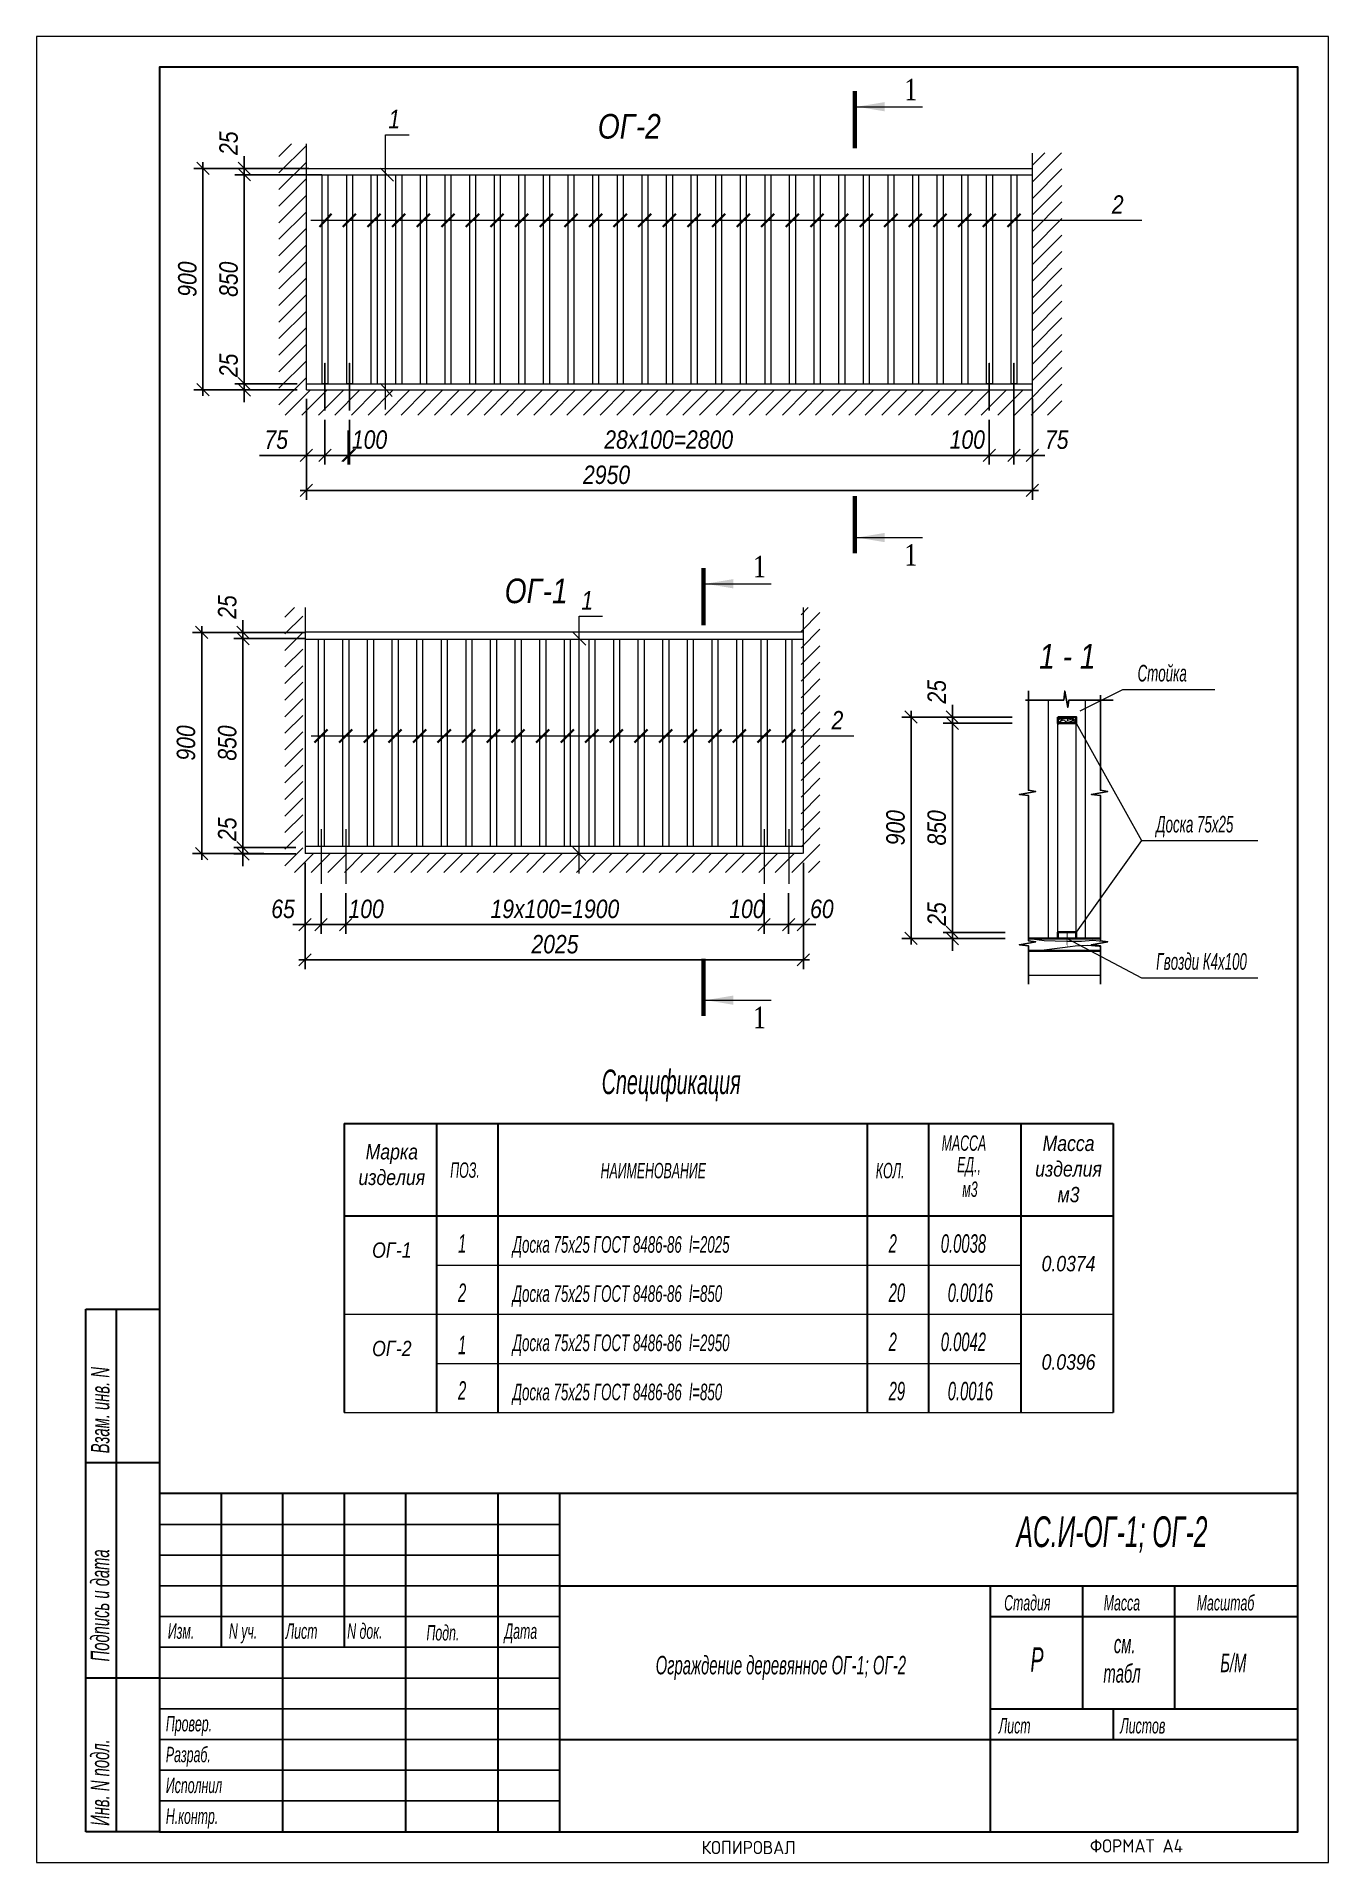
# Model space of a CAD drawing. Header units: millimetres. Extents: x 1582001 to 3303937, y 226471 to 491235.
# Drawn here: x 1791882 to 1812882, y 226471 to 256171 of the extents above; entities that cross this region are included whole.
import ezdxf

# ---------------------------------------------------------------- set-up
doc = ezdxf.new("R2010")
doc.units = ezdxf.units.MM
doc.linetypes.add('DASHED', pattern=[0.75, 0.5, -0.25])
doc.layers.get('Defpoints').update_dxf_attribs({"color": 255, "lineweight": 30})
for name, color, linetype in [('format', 7, 'Continuous'), ('Rasmer', 135, 'Continuous'), ('Формуляр', 138, 'Continuous')]:
    doc.layers.add(name, color=color, linetype=linetype)
for name, color, linetype, lineweight in [('Интерьер - Лестница_Ном_пера__1', 7, 'Continuous', 13), ('Конструктивный - Несущий_Ном_пера__1', 7, 'Continuous', 13), ('Размеры', 7, 'Continuous', 18), ('таблица', 7, 'Continuous', 30), ('Текст', 202, 'Continuous', 15), ('Текст-пояснений', 135, 'Continuous', 15), ('Штриховки', 251, 'Continuous', 20)]:
    doc.layers.add(name, color=color, linetype=linetype, lineweight=lineweight)
doc.styles.add('C', font='complex', dxfattribs={"width": 0.9})
doc.styles.add('Romant', font='times.ttf')
doc.styles.add('STYLE1', font='ARIALNI.TTF', dxfattribs={"height": 300})
doc.dimstyles.new('25', dxfattribs={"dimscale": 100, "dimtxt": 2.5, "dimasz": 1, "dimexe": 1.5, "dimexo": 1.5, "dimgap": 1, "dimtad": 1, "dimdec": 0, "dimlfac": 0.25, "dimzin": 0, "dimdsep": 46, "dimtxsty": 'STYLE1', "dimblk": 'dblk_0', "dimcen": 2, "dimdle": 1.5, "dimclrd": 256, "dimclre": 256, "dimadec": 0, "dimazin": 0, "dimtfac": 1, "dimtdec": 0, "dimtix": 1, "dimtmove": 1, "dimatfit": 3, "dimfxl": 0, "dimtolj": 1, "dimtzin": 0, "dimlwd": -1, "dimlwe": -1, "dimarcsym": 0})

msp = doc.modelspace()

# ---------------------------------------------------------------- texts
at = {"ltscale": 2, "insert": (1808179.7, 246291.1), "char_height": 400, "width": 6897.222, "attachment_point": 1, "style": 'STYLE1'}
msp.add_mtext('1 - 1', dxfattribs=at)
at = {"layer": 'format', "color": 7, "style": 'C', "width": 0.9}
for s, p in [('КОПИРОВАЛ', (1802691.6, 226606.7)), ('ФОРМАТ A4', (1809005.5, 226633))]:
    msp.add_text(s, height=216, dxfattribs=at).set_placement(p)
at = {"layer": 'Текст', "style": 'STYLE1', "width": 0.7}
for s, height, p in [('Стойка', 270, (1809779.4, 245680.9)), ('Доска 75х25', 270, (1810082.2, 243225)), ('Гвозди К4х100', 270, (1810082.2, 240991.9)), ('Спецификация', 400, (1801069.1, 238969.2)), ('МАССА', 250, (1806595.6, 238047.5)), ('ЕД.,', 250, (1806847.2, 237697.5)), ('ПОЗ.', 250, (1798607.5, 237608.3)), ('НАИМЕНОВАНИЕ', 250, (1801051.1, 237599.9)), ('КОЛ.', 250, (1805523.7, 237599.9)), ('м3', 250, (1806931.1, 237297.5)), ('1', 300, (1798733.8, 236389.2)), ('Доска 75х25 ГОСТ 8486-86  l=2025', 270, (1799621.8, 236389.2)), ('2', 300, (1805733.8, 236389.2)), ('0.0038', 300, (1806580.9, 236389.2)), ('2', 300, (1798733.8, 235589.2)), ('Доска 75х25 ГОСТ 8486-86  l=850', 270, (1799621.8, 235589.2)), ('20', 300, (1805733.8, 235589.2)), ('0.0016', 300, (1806694, 235589.2)), ('1', 300, (1798733.8, 234739.2)), ('Доска 75х25 ГОСТ 8486-86  l=2950', 270, (1799621.8, 234789.2)), ('2', 300, (1805733.8, 234789.2)), ('0.0042', 300, (1806580.9, 234789.2)), ('2', 300, (1798733.8, 233999.2)), ('Доска 75х25 ГОСТ 8486-86  l=850', 270, (1799621.8, 233989.2)), ('29', 300, (1805733.8, 233989.2)), ('0.0016', 300, (1806694, 233989.2))]:
    msp.add_text(s, height=height, dxfattribs=at).set_placement(p)
at = {"layer": 'Текст', "ltscale": 2, "char_height": 300, "attachment_point": 5, "style": 'STYLE1'}
for s, insert, width in [('1', (1797697.2, 254829.9), 6004.46), ('2', (1809456.7, 253438.4), 6024.46), ('1', (1800834.1, 247001.3), 6024.46), ('2', (1804900.4, 245050.8), 6024.46)]:
    msp.add_mtext(s, dxfattribs=dict(at, insert=insert, width=width))
at = {"layer": 'Текст', "color": 1, "ltscale": 2, "char_height": 400, "attachment_point": 5, "style": 'STYLE1'}
for s, insert, width in [('ОГ-2', (1801518.1, 254708.3), 6084.46), ('ОГ-1', (1800003.9, 247151.6), 6024.46)]:
    msp.add_mtext(s, dxfattribs=dict(at, insert=insert, width=width))
at = {"layer": 'Текст', "char_height": 250, "width": 1169.249, "attachment_point": 2, "style": 'STYLE1'}
for s, insert in [('Масса\\Pизделия\\Pм3', (1808657.6, 238293.7)), ('Марка\\Pизделия', (1797657.6, 238156.8)), ('ОГ-1', (1797657.6, 236556.8)), ('0.0374', (1808657.6, 236336.8)), ('ОГ-2', (1797657.6, 234956.8)), ('0.0396', (1808657.6, 234736.8))]:
    msp.add_mtext(s, dxfattribs=dict(at, insert=insert))
at = {"layer": 'Текст-пояснений', "linetype": 'Continuous', "ltscale": 2, "style": 'Romant', "width": 0.8}
for p in [(1805987.9, 255135.5), (1803527.3, 247376.6), (1805987.9, 247566.1), (1803527.3, 240041.6)]:
    msp.add_text('1', height=350, dxfattribs=at).set_placement(p)
at = {"layer": 'Формуляр', "linetype": 'Continuous', "style": 'STYLE1', "width": 0.7}
for s, p in [('Взам. инв. N', (1793066.3, 233126.7)), ('Подпись и дата', (1793063.5, 229741.1)), ('Инв. N подл.', (1793063.5, 227067.7))]:
    msp.add_text(s, height=300, rotation=90, dxfattribs=at).set_placement(p)
at = {"layer": 'Формуляр', "style": 'STYLE1', "width": 0.7}
for s, height, p in [('АС.И-ОГ-1; ОГ-2', 500, (1807811.1, 231601.2)), ('Стадия', 250, (1807610.7, 230570.5)), ('Масса', 250, (1809229.6, 230570.5)), ('Масштаб', 250, (1810740.7, 230570.5)), ('Изм.', 250, (1794016.5, 230109.3)), ('N уч.', 250, (1795009.5, 230109.3)), ('Лист', 250, (1795933, 230109.3)), ('N док.', 250, (1796932.5, 230109.3)), ('Подп.', 250, (1798220.9, 230082.4)), ('Дата', 250, (1799489, 230109.3)), ('Р', 400, (1808038.4, 229573.1)), ('см.', 300, (1809394.2, 229875.5)), ('Б/М', 300, (1811124.5, 229566.7)), ('Ограждение деревянное ОГ-1; ОГ-2', 300, (1801946.4, 229531.6)), ('табл', 300, (1809224.2, 229396.8)), ('Провер.', 250, (1793984.7, 228604.4)), ('Лист', 250, (1807523.6, 228570.5)), ('Листов', 250, (1809498.2, 228570.5)), ('Разраб.', 250, (1793984.7, 228102.7)), ('Исполнил', 250, (1793984.7, 227601.1)), ('Н.контр.', 250, (1793984.7, 227099.4))]:
    msp.add_text(s, height=height, dxfattribs=at).set_placement(p)

# ---------------------------------------------------------------- blocks, each defined once
blk = doc.blocks.new('dblk_0')
at = {"color": 0, "linetype": 'ByBlock'}
for p, q in [((1, 1), (-1, -1)), ((-1, 0), (1, 0)), ((0, 1), (0, -1))]:
    blk.add_line(p, q, dxfattribs=at)
blk = doc.blocks.new('*D1210')
at = {"ltscale": 100, "transparency": 16777216}
for p, q in [((1795437, 246480), (1794417, 246480)), ((1794567, 246380), (1794567, 242981)), ((1795577, 242881), (1794417, 242881))]:
    blk.add_line(p, q, dxfattribs=at)
at = {"layer": 'Defpoints', "color": 0, "lineweight": -3, "ltscale": 100, "transparency": 16777216}
for p in [(1795587, 246480), (1794567, 242881), (1795727, 242881)]:
    blk.add_point(p, dxfattribs=at)
at = {"ltscale": 100, "transparency": 16777216, "xscale": 100, "yscale": 100, "zscale": 100}
for p, rotation in [((1794567, 246480), 90), ((1794567, 242881), 270)]:
    blk.add_blockref('dblk_0', p, dxfattribs=dict(at, rotation=rotation))
at = {"color": 0, "ltscale": 100, "transparency": 16777216, "insert": (1794313, 244681), "char_height": 300, "attachment_point": 5, "rotation": 90, "style": 'STYLE1'}
blk.add_mtext('\\A1;900', dxfattribs=at)
blk = doc.blocks.new('*D1211')
at = {"ltscale": 100, "transparency": 16777216}
for p, q in [((1795237, 246580), (1795237, 246680)), ((1796257, 246480), (1795087, 246480)), ((1796257, 246379), (1795087, 246379)), ((1795237, 246480), (1795237, 246379)), ((1795237, 246279), (1795237, 246179))]:
    blk.add_line(p, q, dxfattribs=at)
at = {"layer": 'Defpoints', "color": 0, "lineweight": -3, "ltscale": 100, "transparency": 16777216}
for p in [(1795237, 246379), (1796407, 246480), (1796407, 246379)]:
    blk.add_point(p, dxfattribs=at)
at = {"ltscale": 100, "transparency": 16777216, "xscale": 100, "yscale": 100, "zscale": 100}
for p, rotation in [((1795237, 246480), 270), ((1795237, 246379), 90)]:
    blk.add_blockref('dblk_0', p, dxfattribs=dict(at, rotation=rotation))
at = {"color": 0, "ltscale": 100, "transparency": 16777216, "insert": (1794983, 246892), "char_height": 300, "attachment_point": 5, "rotation": 90, "style": 'STYLE1'}
blk.add_mtext('\\A1;25', dxfattribs=at)
blk = doc.blocks.new('*D1212')
at = {"ltscale": 100, "transparency": 16777216}
for p, q in [((1796097, 246379), (1795087, 246379)), ((1795237, 246279), (1795237, 243078)), ((1796097, 242978), (1795087, 242978))]:
    blk.add_line(p, q, dxfattribs=at)
at = {"layer": 'Defpoints', "color": 0, "lineweight": -3, "ltscale": 100, "transparency": 16777216}
for p in [(1796247, 246379), (1795237, 242978), (1796247, 242978)]:
    blk.add_point(p, dxfattribs=at)
at = {"ltscale": 100, "transparency": 16777216, "xscale": 100, "yscale": 100, "zscale": 100}
for p, rotation in [((1795237, 246379), 90), ((1795237, 242978), 270)]:
    blk.add_blockref('dblk_0', p, dxfattribs=dict(at, rotation=rotation))
at = {"color": 0, "ltscale": 100, "transparency": 16777216, "insert": (1794983, 244679), "char_height": 300, "attachment_point": 5, "rotation": 90, "style": 'STYLE1'}
blk.add_mtext('\\A1;850', dxfattribs=at)
blk = doc.blocks.new('*D1213')
at = {"ltscale": 100, "transparency": 16777216}
for p, q in [((1796097, 242978), (1795087, 242978)), ((1795237, 243078), (1795237, 243178)), ((1795237, 242978), (1795237, 242877)), ((1796097, 242877), (1795087, 242877)), ((1795237, 242777), (1795237, 242677))]:
    blk.add_line(p, q, dxfattribs=at)
at = {"layer": 'Defpoints', "color": 0, "lineweight": -3, "ltscale": 100, "transparency": 16777216}
for p in [(1796247, 242978), (1795237, 242877), (1796247, 242877)]:
    blk.add_point(p, dxfattribs=at)
at = {"ltscale": 100, "transparency": 16777216, "xscale": 100, "yscale": 100, "zscale": 100}
for p, rotation in [((1795237, 242978), 270), ((1795237, 242877), 90)]:
    blk.add_blockref('dblk_0', p, dxfattribs=dict(at, rotation=rotation))
at = {"color": 0, "ltscale": 100, "transparency": 16777216, "insert": (1794983, 243278), "char_height": 300, "attachment_point": 5, "rotation": 90, "style": 'STYLE1'}
blk.add_mtext('\\A1;25', dxfattribs=at)
blk = doc.blocks.new('*D1226')
at = {"ltscale": 100, "transparency": 16777216}
for p, q in [((1796247, 242731), (1796247, 241003)), ((1804347, 242731), (1804347, 241003)), ((1796347, 241153), (1804247, 241153))]:
    blk.add_line(p, q, dxfattribs=at)
at = {"layer": 'Defpoints', "color": 0, "lineweight": -3, "ltscale": 100, "transparency": 16777216}
for p in [(1796247, 242881), (1804347, 242881), (1804347, 241153)]:
    blk.add_point(p, dxfattribs=at)
at = {"ltscale": 100, "transparency": 16777216, "xscale": 100, "yscale": 100, "zscale": 100, "rotation": 180}
blk.add_blockref('dblk_0', (1796247, 241153), dxfattribs=at)
at = {"ltscale": 100, "transparency": 16777216, "xscale": 100, "yscale": 100, "zscale": 100}
blk.add_blockref('dblk_0', (1804347, 241153), dxfattribs=at)
at = {"color": 0, "ltscale": 100, "transparency": 16777216, "insert": (1800309, 241406), "char_height": 300, "attachment_point": 5, "style": 'STYLE1'}
blk.add_mtext('\\A1;2025', dxfattribs=at)
blk = doc.blocks.new('*D1227')
at = {"ltscale": 100, "transparency": 16777216}
for p, q in [((1796247, 242731), (1796247, 241577)), ((1796508, 242238), (1796508, 241577)), ((1796147, 241727), (1796047, 241727)), ((1796247, 241727), (1796508, 241727)), ((1796608, 241727), (1796708, 241727))]:
    blk.add_line(p, q, dxfattribs=at)
at = {"layer": 'Defpoints', "color": 0, "lineweight": -3, "ltscale": 100, "transparency": 16777216}
for p in [(1796247, 242881), (1796508, 242388), (1796508, 241727)]:
    blk.add_point(p, dxfattribs=at)
at = {"ltscale": 100, "transparency": 16777216, "xscale": 100, "yscale": 100, "zscale": 100}
blk.add_blockref('dblk_0', (1796247, 241727), dxfattribs=at)
at = {"ltscale": 100, "transparency": 16777216, "xscale": 100, "yscale": 100, "zscale": 100, "rotation": 180}
blk.add_blockref('dblk_0', (1796508, 241727), dxfattribs=at)
at = {"color": 0, "ltscale": 100, "transparency": 16777216, "insert": (1795889, 241980), "char_height": 300, "attachment_point": 5, "style": 'STYLE1'}
blk.add_mtext('\\A1;65', dxfattribs=at)
blk = doc.blocks.new('*D1228')
at = {"ltscale": 100, "transparency": 16777216}
for p, q in [((1796508, 242238), (1796508, 241577)), ((1796908, 242238), (1796908, 241577)), ((1796608, 241727), (1796808, 241727))]:
    blk.add_line(p, q, dxfattribs=at)
at = {"layer": 'Defpoints', "color": 0, "lineweight": -3, "ltscale": 100, "transparency": 16777216}
for p in [(1796508, 242388), (1796908, 242388), (1796908, 241727)]:
    blk.add_point(p, dxfattribs=at)
at = {"ltscale": 100, "transparency": 16777216, "xscale": 100, "yscale": 100, "zscale": 100, "rotation": 180}
blk.add_blockref('dblk_0', (1796508, 241727), dxfattribs=at)
at = {"ltscale": 100, "transparency": 16777216, "xscale": 100, "yscale": 100, "zscale": 100}
blk.add_blockref('dblk_0', (1796908, 241727), dxfattribs=at)
at = {"color": 0, "ltscale": 100, "transparency": 16777216, "insert": (1797240, 241980), "char_height": 300, "attachment_point": 5, "style": 'STYLE1'}
blk.add_mtext('\\A1;100', dxfattribs=at)
blk = doc.blocks.new('*D1229')
at = {"ltscale": 100, "transparency": 16777216}
for p, q in [((1796908, 242238), (1796908, 241577)), ((1803708, 242238), (1803708, 241577)), ((1797008, 241727), (1803608, 241727))]:
    blk.add_line(p, q, dxfattribs=at)
at = {"layer": 'Defpoints', "color": 0, "lineweight": -3, "ltscale": 100, "transparency": 16777216}
for p in [(1796908, 242388), (1803708, 242388), (1803708, 241727)]:
    blk.add_point(p, dxfattribs=at)
at = {"ltscale": 100, "transparency": 16777216, "xscale": 100, "yscale": 100, "zscale": 100, "rotation": 180}
blk.add_blockref('dblk_0', (1796908, 241727), dxfattribs=at)
at = {"ltscale": 100, "transparency": 16777216, "xscale": 100, "yscale": 100, "zscale": 100}
blk.add_blockref('dblk_0', (1803708, 241727), dxfattribs=at)
at = {"color": 0, "ltscale": 100, "transparency": 16777216, "insert": (1800308, 241980), "char_height": 300, "attachment_point": 5, "style": 'STYLE1'}
blk.add_mtext('\\A1;19х100=1900', dxfattribs=at)
blk = doc.blocks.new('*D1230')
at = {"ltscale": 100, "transparency": 16777216}
for p, q in [((1803708, 242238), (1803708, 241577)), ((1804108, 242238), (1804108, 241577)), ((1803808, 241727), (1804008, 241727))]:
    blk.add_line(p, q, dxfattribs=at)
at = {"layer": 'Defpoints', "color": 0, "lineweight": -3, "ltscale": 100, "transparency": 16777216}
for p in [(1803708, 242388), (1804108, 242388), (1804108, 241727)]:
    blk.add_point(p, dxfattribs=at)
at = {"ltscale": 100, "transparency": 16777216, "xscale": 100, "yscale": 100, "zscale": 100, "rotation": 180}
blk.add_blockref('dblk_0', (1803708, 241727), dxfattribs=at)
at = {"ltscale": 100, "transparency": 16777216, "xscale": 100, "yscale": 100, "zscale": 100}
blk.add_blockref('dblk_0', (1804108, 241727), dxfattribs=at)
at = {"color": 0, "ltscale": 100, "transparency": 16777216, "insert": (1803429, 241980), "char_height": 300, "attachment_point": 5, "style": 'STYLE1'}
blk.add_mtext('\\A1;100', dxfattribs=at)
blk = doc.blocks.new('*D1231')
at = {"ltscale": 100, "transparency": 16777216}
for p, q in [((1804108, 242238), (1804108, 241577)), ((1804347, 242197), (1804347, 241577)), ((1804008, 241727), (1803908, 241727)), ((1804108, 241727), (1804347, 241727)), ((1804447, 241727), (1804547, 241727))]:
    blk.add_line(p, q, dxfattribs=at)
at = {"layer": 'Defpoints', "color": 0, "lineweight": -3, "ltscale": 100, "transparency": 16777216}
for p in [(1804108, 242388), (1804347, 242347), (1804347, 241727)]:
    blk.add_point(p, dxfattribs=at)
at = {"ltscale": 100, "transparency": 16777216, "xscale": 100, "yscale": 100, "zscale": 100}
blk.add_blockref('dblk_0', (1804108, 241727), dxfattribs=at)
at = {"ltscale": 100, "transparency": 16777216, "xscale": 100, "yscale": 100, "zscale": 100, "rotation": 180}
blk.add_blockref('dblk_0', (1804347, 241727), dxfattribs=at)
at = {"color": 0, "ltscale": 100, "transparency": 16777216, "insert": (1804648, 241980), "char_height": 300, "attachment_point": 5, "style": 'STYLE1'}
blk.add_mtext('\\A1;60', dxfattribs=at)
blk = doc.blocks.new('*D1214')
at = {"ltscale": 100, "transparency": 16777216}
for p, q in [((1795458, 254025), (1794438, 254025)), ((1794588, 253925), (1794588, 250526)), ((1795598, 250426), (1794438, 250426))]:
    blk.add_line(p, q, dxfattribs=at)
at = {"layer": 'Defpoints', "color": 0, "lineweight": -3, "ltscale": 100, "transparency": 16777216}
for p in [(1795608, 254025), (1794588, 250426), (1795748, 250426)]:
    blk.add_point(p, dxfattribs=at)
at = {"ltscale": 100, "transparency": 16777216, "xscale": 100, "yscale": 100, "zscale": 100}
for p, rotation in [((1794588, 254025), 90), ((1794588, 250426), 270)]:
    blk.add_blockref('dblk_0', p, dxfattribs=dict(at, rotation=rotation))
at = {"color": 0, "ltscale": 100, "transparency": 16777216, "insert": (1794335, 252225), "char_height": 300, "attachment_point": 5, "rotation": 90, "style": 'STYLE1'}
blk.add_mtext('\\A1;900', dxfattribs=at)
blk = doc.blocks.new('*D1215')
at = {"ltscale": 100, "transparency": 16777216}
for p, q in [((1796310, 254025), (1795108, 254025)), ((1795258, 254125), (1795258, 254225)), ((1795258, 254025), (1795258, 253924)), ((1796310, 253924), (1795108, 253924)), ((1795258, 253824), (1795258, 253724))]:
    blk.add_line(p, q, dxfattribs=at)
at = {"layer": 'Defpoints', "color": 0, "lineweight": -3, "ltscale": 100, "transparency": 16777216}
for p in [(1796460, 254025), (1795258, 253924), (1796460, 253924)]:
    blk.add_point(p, dxfattribs=at)
at = {"ltscale": 100, "transparency": 16777216, "xscale": 100, "yscale": 100, "zscale": 100}
for p, rotation in [((1795258, 254025), 270), ((1795258, 253924), 90)]:
    blk.add_blockref('dblk_0', p, dxfattribs=dict(at, rotation=rotation))
at = {"color": 0, "ltscale": 100, "transparency": 16777216, "insert": (1795005, 254436), "char_height": 300, "attachment_point": 5, "rotation": 90, "style": 'STYLE1'}
blk.add_mtext('\\A1;25', dxfattribs=at)
blk = doc.blocks.new('*D1216')
at = {"ltscale": 100, "transparency": 16777216}
for p, q in [((1796118, 253924), (1795108, 253924)), ((1795258, 253824), (1795258, 250623)), ((1796118, 250523), (1795108, 250523))]:
    blk.add_line(p, q, dxfattribs=at)
at = {"layer": 'Defpoints', "color": 0, "lineweight": -3, "ltscale": 100, "transparency": 16777216}
for p in [(1796268, 253924), (1795258, 250523), (1796268, 250523)]:
    blk.add_point(p, dxfattribs=at)
at = {"ltscale": 100, "transparency": 16777216, "xscale": 100, "yscale": 100, "zscale": 100}
for p, rotation in [((1795258, 253924), 90), ((1795258, 250523), 270)]:
    blk.add_blockref('dblk_0', p, dxfattribs=dict(at, rotation=rotation))
at = {"color": 0, "ltscale": 100, "transparency": 16777216, "insert": (1795005, 252223), "char_height": 300, "attachment_point": 5, "rotation": 90, "style": 'STYLE1'}
blk.add_mtext('\\A1;850', dxfattribs=at)
blk = doc.blocks.new('*D1217')
at = {"ltscale": 100, "transparency": 16777216}
for p, q in [((1795258, 250623), (1795258, 250723)), ((1796118, 250523), (1795108, 250523)), ((1796118, 250422), (1795108, 250422)), ((1795258, 250523), (1795258, 250422)), ((1795258, 250322), (1795258, 250222))]:
    blk.add_line(p, q, dxfattribs=at)
at = {"layer": 'Defpoints', "color": 0, "lineweight": -3, "ltscale": 100, "transparency": 16777216}
for p in [(1795258, 250422), (1796268, 250523), (1796268, 250422)]:
    blk.add_point(p, dxfattribs=at)
at = {"ltscale": 100, "transparency": 16777216, "xscale": 100, "yscale": 100, "zscale": 100}
for p, rotation in [((1795258, 250523), 270), ((1795258, 250422), 90)]:
    blk.add_blockref('dblk_0', p, dxfattribs=dict(at, rotation=rotation))
at = {"color": 0, "ltscale": 100, "transparency": 16777216, "insert": (1795005, 250822), "char_height": 300, "attachment_point": 5, "rotation": 90, "style": 'STYLE1'}
blk.add_mtext('\\A1;25', dxfattribs=at)
blk = doc.blocks.new('*D1232')
at = {"ltscale": 100, "transparency": 16777216}
for p, q in [((1796268, 250276), (1796268, 248638)), ((1808070, 250276), (1808070, 248638)), ((1796368, 248788), (1807970, 248788))]:
    blk.add_line(p, q, dxfattribs=at)
at = {"layer": 'Defpoints', "color": 0, "lineweight": -3, "ltscale": 100, "transparency": 16777216}
for p in [(1796268, 250426), (1808070, 250426), (1808070, 248788)]:
    blk.add_point(p, dxfattribs=at)
at = {"ltscale": 100, "transparency": 16777216, "xscale": 100, "yscale": 100, "zscale": 100, "rotation": 180}
blk.add_blockref('dblk_0', (1796268, 248788), dxfattribs=at)
at = {"ltscale": 100, "transparency": 16777216, "xscale": 100, "yscale": 100, "zscale": 100}
blk.add_blockref('dblk_0', (1808070, 248788), dxfattribs=at)
at = {"color": 0, "ltscale": 100, "transparency": 16777216, "insert": (1801148, 249041), "char_height": 300, "attachment_point": 5, "style": 'STYLE1'}
blk.add_mtext('\\A1;2950', dxfattribs=at)
blk = doc.blocks.new('*D1233')
at = {"ltscale": 100, "transparency": 16777216}
for p, q in [((1796268, 250276), (1796268, 249209)), ((1796569, 249937), (1796569, 249209)), ((1795505, 249359), (1796268, 249359)), ((1796168, 249359), (1796068, 249359)), ((1796268, 249359), (1796569, 249359)), ((1796268, 249359), (1796569, 249359)), ((1796669, 249359), (1796769, 249359))]:
    blk.add_line(p, q, dxfattribs=at)
at = {"layer": 'Defpoints', "color": 0, "lineweight": -3, "ltscale": 100, "transparency": 16777216}
for p in [(1796268, 250426), (1796569, 250087), (1796569, 249359)]:
    blk.add_point(p, dxfattribs=at)
at = {"ltscale": 100, "transparency": 16777216, "xscale": 100, "yscale": 100, "zscale": 100}
blk.add_blockref('dblk_0', (1796268, 249359), dxfattribs=at)
at = {"ltscale": 100, "transparency": 16777216, "xscale": 100, "yscale": 100, "zscale": 100, "rotation": 180}
blk.add_blockref('dblk_0', (1796569, 249359), dxfattribs=at)
at = {"color": 0, "ltscale": 100, "transparency": 16777216, "insert": (1795778, 249612), "char_height": 300, "attachment_point": 5, "style": 'STYLE1'}
blk.add_mtext('\\A1;75', dxfattribs=at)
blk = doc.blocks.new('*D1218')
at = {"ltscale": 100, "transparency": 16777216}
for p, q in [((1796569, 249937), (1796569, 249209)), ((1796969, 249937), (1796969, 249209)), ((1796669, 249359), (1796869, 249359))]:
    blk.add_line(p, q, dxfattribs=at)
at = {"layer": 'Defpoints', "color": 0, "lineweight": -3, "ltscale": 100, "transparency": 16777216}
for p in [(1796569, 250087), (1796969, 250087), (1796969, 249359)]:
    blk.add_point(p, dxfattribs=at)
at = {"ltscale": 100, "transparency": 16777216, "xscale": 100, "yscale": 100, "zscale": 100, "rotation": 180}
blk.add_blockref('dblk_0', (1796569, 249359), dxfattribs=at)
at = {"ltscale": 100, "transparency": 16777216, "xscale": 100, "yscale": 100, "zscale": 100}
blk.add_blockref('dblk_0', (1796969, 249359), dxfattribs=at)
at = {"color": 0, "ltscale": 100, "transparency": 16777216, "insert": (1797295, 249613), "char_height": 300, "attachment_point": 5, "style": 'STYLE1'}
blk.add_mtext('\\A1;100', dxfattribs=at)
blk = doc.blocks.new('*D1219')
at = {"ltscale": 100, "transparency": 16777216}
for p, q in [((1807369, 249937), (1807369, 249209)), ((1796947, 249762), (1796947, 249209)), ((1797047, 249359), (1807269, 249359))]:
    blk.add_line(p, q, dxfattribs=at)
at = {"layer": 'Defpoints', "color": 0, "lineweight": -3, "ltscale": 100, "transparency": 16777216}
for p in [(1807369, 250087), (1796947, 249912), (1807369, 249359)]:
    blk.add_point(p, dxfattribs=at)
at = {"ltscale": 100, "transparency": 16777216, "xscale": 100, "yscale": 100, "zscale": 100, "rotation": 180}
blk.add_blockref('dblk_0', (1796947, 249359), dxfattribs=at)
at = {"ltscale": 100, "transparency": 16777216, "xscale": 100, "yscale": 100, "zscale": 100}
blk.add_blockref('dblk_0', (1807369, 249359), dxfattribs=at)
at = {"color": 0, "ltscale": 100, "transparency": 16777216, "insert": (1802158, 249613), "char_height": 300, "attachment_point": 5, "style": 'STYLE1'}
blk.add_mtext('\\A1;28х100=2800', dxfattribs=at)
blk = doc.blocks.new('*D1220')
at = {"ltscale": 100, "transparency": 16777216}
for p, q in [((1807769, 250126), (1807769, 249209)), ((1807369, 249937), (1807369, 249209)), ((1807269, 249359), (1807169, 249359)), ((1807369, 249359), (1807769, 249359)), ((1807869, 249359), (1807969, 249359))]:
    blk.add_line(p, q, dxfattribs=at)
at = {"layer": 'Defpoints', "color": 0, "lineweight": -3, "ltscale": 100, "transparency": 16777216}
for p in [(1807369, 250087), (1807769, 250276), (1807769, 249359)]:
    blk.add_point(p, dxfattribs=at)
at = {"ltscale": 100, "transparency": 16777216, "xscale": 100, "yscale": 100, "zscale": 100}
blk.add_blockref('dblk_0', (1807369, 249359), dxfattribs=at)
at = {"ltscale": 100, "transparency": 16777216, "xscale": 100, "yscale": 100, "zscale": 100, "rotation": 180}
blk.add_blockref('dblk_0', (1807769, 249359), dxfattribs=at)
at = {"color": 0, "ltscale": 100, "transparency": 16777216, "insert": (1807012, 249613), "char_height": 300, "attachment_point": 5, "style": 'STYLE1'}
blk.add_mtext('\\A1;100', dxfattribs=at)
blk = doc.blocks.new('*D1221')
at = {"ltscale": 100, "transparency": 16777216}
for p, q in [((1807769, 250276), (1807769, 249209)), ((1808070, 250276), (1808070, 249209)), ((1807669, 249359), (1807569, 249359)), ((1807769, 249359), (1808070, 249359)), ((1808170, 249359), (1808270, 249359))]:
    blk.add_line(p, q, dxfattribs=at)
at = {"layer": 'Defpoints', "color": 0, "lineweight": -3, "ltscale": 100, "transparency": 16777216}
for p in [(1807769, 250426), (1808070, 250426), (1808070, 249359)]:
    blk.add_point(p, dxfattribs=at)
at = {"ltscale": 100, "transparency": 16777216, "xscale": 100, "yscale": 100, "zscale": 100}
blk.add_blockref('dblk_0', (1807769, 249359), dxfattribs=at)
at = {"ltscale": 100, "transparency": 16777216, "xscale": 100, "yscale": 100, "zscale": 100, "rotation": 180}
blk.add_blockref('dblk_0', (1808070, 249359), dxfattribs=at)
at = {"color": 0, "ltscale": 100, "transparency": 16777216, "insert": (1808465, 249612), "char_height": 300, "attachment_point": 5, "style": 'STYLE1'}
blk.add_mtext('\\A1;75', dxfattribs=at)
blk = doc.blocks.new('*D1222')
at = {"ltscale": 100, "transparency": 16777216}
for p, q in [((1806969, 245102), (1805949, 245102)), ((1806099, 245002), (1806099, 241602)), ((1807109, 241502), (1805949, 241502))]:
    blk.add_line(p, q, dxfattribs=at)
at = {"layer": 'Defpoints', "color": 0, "lineweight": -3, "ltscale": 100, "transparency": 16777216}
for p in [(1807119, 245102), (1806099, 241502), (1807259, 241502)]:
    blk.add_point(p, dxfattribs=at)
at = {"ltscale": 100, "transparency": 16777216, "xscale": 100, "yscale": 100, "zscale": 100}
for p, rotation in [((1806099, 245102), 90), ((1806099, 241502), 270)]:
    blk.add_blockref('dblk_0', p, dxfattribs=dict(at, rotation=rotation))
at = {"color": 0, "ltscale": 100, "transparency": 16777216, "insert": (1805846, 243302), "char_height": 300, "attachment_point": 5, "rotation": 90, "style": 'STYLE1'}
blk.add_mtext('\\A1;900', dxfattribs=at)
blk = doc.blocks.new('*D1223')
at = {"ltscale": 100, "transparency": 16777216}
for p, q in [((1807739, 245102), (1806619, 245102)), ((1806769, 245202), (1806769, 245302)), ((1806769, 245102), (1806769, 245000)), ((1807739, 245000), (1806619, 245000)), ((1806769, 244900), (1806769, 244800))]:
    blk.add_line(p, q, dxfattribs=at)
at = {"layer": 'Defpoints', "color": 0, "lineweight": -3, "ltscale": 100, "transparency": 16777216}
for p in [(1807889, 245102), (1806769, 245000), (1807889, 245000)]:
    blk.add_point(p, dxfattribs=at)
at = {"ltscale": 100, "transparency": 16777216, "xscale": 100, "yscale": 100, "zscale": 100}
for p, rotation in [((1806769, 245102), 270), ((1806769, 245000), 90)]:
    blk.add_blockref('dblk_0', p, dxfattribs=dict(at, rotation=rotation))
at = {"color": 0, "ltscale": 100, "transparency": 16777216, "insert": (1806516, 245513), "char_height": 300, "attachment_point": 5, "rotation": 90, "style": 'STYLE1'}
blk.add_mtext('\\A1;25', dxfattribs=at)
blk = doc.blocks.new('*D1224')
at = {"ltscale": 100, "transparency": 16777216}
for p, q in [((1807629, 245000), (1806619, 245000)), ((1806769, 244900), (1806769, 241700)), ((1807629, 241600), (1806619, 241600))]:
    blk.add_line(p, q, dxfattribs=at)
at = {"layer": 'Defpoints', "color": 0, "lineweight": -3, "ltscale": 100, "transparency": 16777216}
for p in [(1807779, 245000), (1806769, 241600), (1807779, 241600)]:
    blk.add_point(p, dxfattribs=at)
at = {"ltscale": 100, "transparency": 16777216, "xscale": 100, "yscale": 100, "zscale": 100}
for p, rotation in [((1806769, 245000), 90), ((1806769, 241600), 270)]:
    blk.add_blockref('dblk_0', p, dxfattribs=dict(at, rotation=rotation))
at = {"color": 0, "ltscale": 100, "transparency": 16777216, "insert": (1806516, 243300), "char_height": 300, "attachment_point": 5, "rotation": 90, "style": 'STYLE1'}
blk.add_mtext('\\A1;850', dxfattribs=at)
blk = doc.blocks.new('*D1225')
at = {"ltscale": 100, "transparency": 16777216}
for p, q in [((1806769, 241700), (1806769, 241800)), ((1807629, 241600), (1806619, 241600)), ((1807629, 241498), (1806619, 241498)), ((1806769, 241600), (1806769, 241498)), ((1806769, 241398), (1806769, 241298))]:
    blk.add_line(p, q, dxfattribs=at)
at = {"layer": 'Defpoints', "color": 0, "lineweight": -3, "ltscale": 100, "transparency": 16777216}
for p in [(1806769, 241498), (1807779, 241600), (1807779, 241498)]:
    blk.add_point(p, dxfattribs=at)
at = {"ltscale": 100, "transparency": 16777216, "xscale": 100, "yscale": 100, "zscale": 100}
for p, rotation in [((1806769, 241600), 270), ((1806769, 241498), 90)]:
    blk.add_blockref('dblk_0', p, dxfattribs=dict(at, rotation=rotation))
at = {"color": 0, "ltscale": 100, "transparency": 16777216, "insert": (1806516, 241899), "char_height": 300, "attachment_point": 5, "rotation": 90, "style": 'STYLE1'}
blk.add_mtext('\\A1;25', dxfattribs=at)

# ---------------------------------------------------------------- dimensions: what is measured, and where the dimension line sits
at = {"ltscale": 100}
for base, p1, p2, picture, middle in [((1795258.1, 253923.5), (1796460.2, 254024.7), (1796460.2, 253923.5), '*D1215', (1795258.1, 254436)), ((1795258.1, 250421.5), (1796268.1, 250522.7), (1796268.1, 250421.5), '*D1217', (1795258.1, 250822)), ((1795236.6, 246379), (1796406.6, 246480.2), (1796406.6, 246379), '*D1211', (1795236.6, 246891.5)), ((1806769.2, 245000.3), (1807889.2, 245101.5), (1807889.2, 245000.3), '*D1223', (1806769.2, 245512.8)), ((1795236.6, 242877), (1796246.6, 242978.2), (1796246.6, 242877), '*D1213', (1795236.6, 243277.5)), ((1806769.2, 241498.3), (1807779.2, 241599.5), (1807779.2, 241498.3), '*D1225', (1806769.2, 241898.8))]:
    dim = msp.add_linear_dim(base=base, p1=p1, p2=p2, angle=90, dimstyle='25', override={"dimscale": 100}, dxfattribs=at)
    dim.commit()
    dim.dimension.update_dxf_attribs({"geometry": picture, "text_midpoint": middle, "dimtype": 160})
for base, p1, p2, picture, middle in [((1794588.1, 250425.5), (1795608.1, 254024.7), (1795748.1, 250425.5), '*D1214', (1794335, 252225.1)), ((1795258.1, 250522.7), (1796268.1, 253923.5), (1796268.1, 250522.7), '*D1216', (1795005, 252223.1)), ((1794566.6, 242881), (1795586.6, 246480.2), (1795726.6, 242881), '*D1210', (1794313.5, 244680.6)), ((1795236.6, 242978.2), (1796246.6, 246379), (1796246.6, 242978.2), '*D1212', (1794983.5, 244678.6)), ((1806099.2, 241502.3), (1807119.2, 245101.5), (1807259.2, 241502.3), '*D1222', (1805846, 243301.9)), ((1806769.2, 241599.5), (1807779.2, 245000.3), (1807779.2, 241599.5), '*D1224', (1806516, 243299.9))]:
    dim = msp.add_linear_dim(base=base, p1=p1, p2=p2, angle=90, dimstyle='25', override={"dimscale": 100}, dxfattribs=at)
    dim.commit()
    dim.dimension.update_dxf_attribs({"geometry": picture, "text_midpoint": middle})
for base, p1, p2, picture, middle in [((1796568.7, 249359.3), (1796268.1, 250425.5), (1796568.7, 250087.4), '*D1233', (1795777.9, 249359.3)), ((1808069.5, 248787.6), (1796268.1, 250425.5), (1808069.5, 250425.5), '*D1232', (1801148.1, 248787.6)), ((1808069.5, 249359.3), (1807768.7, 250425.5), (1808069.5, 250425.5), '*D1221', (1808465.1, 249359.3)), ((1796968.7, 249359.3), (1796568.7, 250087.4), (1796968.7, 250087.4), '*D1218', (1797294.7, 249359.3)), ((1807768.7, 249359.3), (1807368.7, 250087.4), (1807768.7, 250275.5), '*D1220', (1807012.4, 249359.3)), ((1796508.2, 241726.8), (1796246.6, 242881), (1796508.2, 242387.5), '*D1227', (1795889.1, 241726.8)), ((1804346.6, 241152.9), (1796246.6, 242881), (1804346.6, 242881), '*D1226', (1800308.6, 241152.9)), ((1796908.2, 241726.8), (1796508.2, 242387.5), (1796908.2, 242387.5), '*D1228', (1797240.2, 241726.8)), ((1804108.2, 241726.8), (1803708.2, 242387.5), (1804108.2, 242387.5), '*D1230', (1803428.8, 241726.8)), ((1804346.6, 241726.8), (1804108.2, 242387.5), (1804346.6, 242347.4), '*D1231', (1804648.3, 241726.8))]:
    dim = msp.add_linear_dim(base=base, p1=p1, p2=p2, dimstyle='25', override={"dimscale": 100}, dxfattribs=at)
    dim.commit()
    dim.dimension.update_dxf_attribs({"geometry": picture, "text_midpoint": middle, "dimtype": 160})
for base, p1, p2, text, picture, middle in [((1807368.7, 249359.3), (1796946.6, 249912), (1807368.7, 250087.4), '28х100=2800', '*D1219', (1802157.7, 249612.5)), ((1803708.2, 241726.8), (1796908.2, 242387.5), (1803708.2, 242387.5), '19х100=1900', '*D1229', (1800308.2, 241980))]:
    dim = msp.add_linear_dim(base=base, p1=p1, p2=p2, text=text, dimstyle='25', override={"dimscale": 100}, dxfattribs=at)
    dim.commit()
    dim.dimension.update_dxf_attribs({"geometry": picture, "text_midpoint": middle})

# ---------------------------------------------------------------- hatches: boundary and pattern name
at = {"layer": 'Штриховки', "ltscale": 100}
h = msp.add_hatch(dxfattribs=at)
h.set_pattern_fill('ANSI31', color=256, scale=60, style=0)
h.set_pattern_definition([(45, (91569.23, 106338.23), (-134.703842, 134.703842), [])])
h.paths.add_polyline_path([(1796268.1, 254426), (1795820, 254426), (1795820, 250015), (1808550.5, 250015), (1808550.5, 254280.2), (1808069.5, 254276), (1808069.5, 250425.5), (1796268.1, 250421.5)])
h = msp.add_hatch(dxfattribs=at)
h.set_pattern_fill('ANSI31', color=256, scale=60, style=0)
h.set_pattern_definition([(45, (1644928.67, 258996), (-134.70384, 134.70384), [])])
h.paths.add_polyline_path([(1796208.6, 246881.5), (1796208.6, 242881), (1804308.6, 242881), (1804308.6, 246881.5), (1804615.8, 246881.5), (1804615.8, 242573.8), (1795918.5, 242573.8), (1795918.5, 246881.5)])

# ---------------------------------------------------------------- linework, layer by layer
at = {"lineweight": -3, "ltscale": 100}
for points in [[(1796518.7, 253923.5), (1796288.1, 253923.5)], [(1796518.7, 250522.7), (1796618.7, 250522.7), (1796568.7, 250522.7), (1796568.7, 250857.2), (1796568.7, 250087.4)], [(1796918.7, 250522.7), (1797018.7, 250522.7), (1796968.7, 250522.7), (1796968.7, 250857.2), (1796968.7, 250087.4)], [(1807318.7, 250522.7), (1807418.7, 250522.7), (1807368.7, 250522.7), (1807368.7, 250857.2), (1807368.7, 250087.4)], [(1807718.7, 250522.7), (1807818.7, 250522.7), (1807768.7, 250522.7), (1807768.7, 250857.2), (1807768.7, 250087.4)], [(1796518.7, 250522.7), (1796618.7, 250522.7)]]:
    msp.add_lwpolyline(points, dxfattribs=at)
at = {"layer": 'format', "lineweight": 30}
for p, q in [((1792682.4, 226971.3), (1792682.4, 235471.3)), ((1792682.4, 235471.3), (1793882.4, 235471.3)), ((1793182.4, 226971.3), (1793182.4, 235471.3)), ((1793882.4, 232971.3), (1792682.4, 232971.3)), ((1812382.4, 232471.3), (1793882.4, 232471.3)), ((1793882.4, 232471.3), (1793882.4, 226971.3)), ((1794882.4, 232471.3), (1794882.4, 229971.3)), ((1795882.4, 232471.3), (1795882.4, 226971.3)), ((1796882.4, 232471.3), (1796882.4, 229971.3)), ((1797882.4, 232471.3), (1797882.4, 226971.3)), ((1799382.4, 232471.3), (1799382.4, 226971.3)), ((1800382.4, 232471.3), (1800382.4, 226971.3)), ((1800382.4, 230971.3), (1812382.4, 230971.3)), ((1807382.4, 230971.3), (1807382.4, 226971.3)), ((1808882.4, 230971.3), (1808882.4, 228971.3)), ((1810382.4, 230971.3), (1810382.4, 228971.3)), ((1807382.4, 230471.3), (1812382.4, 230471.3)), ((1793882.4, 229471.3), (1792682.4, 229471.3)), ((1807382.4, 228971.3), (1812382.4, 228971.3)), ((1809382.4, 228971.3), (1809382.4, 228471.3)), ((1800382.4, 228471.3), (1812382.4, 228471.3)), ((1793882.4, 226971.3), (1792682.4, 226971.3))]:
    msp.add_line(p, q, dxfattribs=at)
at = {"layer": 'format'}
for p, q in [((1793882.4, 231971.3), (1800382.4, 231971.3)), ((1793882.4, 231471.3), (1800382.4, 231471.3)), ((1793882.4, 230971.3), (1800382.4, 230971.3)), ((1793882.4, 230471.3), (1800382.4, 230471.3)), ((1793882.4, 229971.3), (1800382.4, 229971.3)), ((1793882.4, 229471.3), (1800382.4, 229471.3)), ((1793882.4, 228971.3), (1800382.4, 228971.3)), ((1793882.4, 228471.3), (1800382.4, 228471.3)), ((1793882.4, 227971.3), (1800382.4, 227971.3)), ((1793882.4, 227471.3), (1800382.4, 227471.3))]:
    msp.add_line(p, q, dxfattribs=at)
at = {"layer": 'format', "linetype": 'Continuous', "lineweight": 30}
msp.add_lwpolyline([(1793882.4, 226971.3), (1812382.4, 226971.3), (1812382.4, 255671.3), (1793882.4, 255671.3)], close=True, dxfattribs=at)
at = {"layer": 'Rasmer'}
for p, q in [((1797472.7, 254029.6), (1797684.8, 253817.4)), ((1797472.7, 250527.6), (1797662.7, 250315.4)), ((1800597.5, 246485.1), (1800809.6, 246273)), ((1800597.5, 242983.1), (1800809.6, 242771))]:
    msp.add_line(p, q, dxfattribs=at)
at = {"layer": 'Rasmer', "lineweight": 40}
for p, q in [((1796675, 253288.1), (1796482.9, 253075.9)), ((1797075, 253288.1), (1796862.9, 253075.9)), ((1797475, 253288.1), (1797262.9, 253075.9)), ((1797875, 253288.1), (1797662.9, 253075.9)), ((1798275, 253288.1), (1798062.9, 253075.9)), ((1798675, 253288.1), (1798462.9, 253075.9)), ((1799075, 253288.1), (1798862.9, 253075.9)), ((1799475, 253288.1), (1799262.9, 253075.9)), ((1799875, 253288.1), (1799662.9, 253075.9)), ((1800275, 253288.1), (1800062.9, 253075.9)), ((1800675, 253288.1), (1800462.9, 253075.9)), ((1801075, 253288.1), (1800862.9, 253075.9)), ((1801475, 253288.1), (1801262.9, 253075.9)), ((1801875, 253288.1), (1801662.9, 253075.9)), ((1802275, 253288.1), (1802062.9, 253075.9)), ((1802675, 253288.1), (1802462.9, 253075.9)), ((1803075, 253288.1), (1802862.9, 253075.9)), ((1803475, 253288.1), (1803262.9, 253075.9)), ((1803875, 253288.1), (1803662.9, 253075.9)), ((1804275, 253288.1), (1804062.9, 253075.9)), ((1804675, 253288.1), (1804462.9, 253075.9)), ((1805075, 253288.1), (1804862.9, 253075.9)), ((1805475, 253288.1), (1805262.9, 253075.9)), ((1805875, 253288.1), (1805662.9, 253075.9)), ((1806275, 253288.1), (1806062.9, 253075.9)), ((1806675, 253288.1), (1806462.9, 253075.9)), ((1807075, 253288.1), (1806862.9, 253075.9)), ((1807475, 253288.1), (1807262.9, 253075.9)), ((1807875, 253288.1), (1807662.9, 253075.9)), ((1796614.5, 244900.5), (1796402.3, 244688.3)), ((1797014.5, 244900.5), (1796802.3, 244688.3)), ((1797414.5, 244900.5), (1797202.3, 244688.3)), ((1797814.5, 244900.5), (1797602.3, 244688.3)), ((1798214.5, 244900.5), (1798002.3, 244688.3)), ((1798614.5, 244900.5), (1798402.3, 244688.3)), ((1799014.5, 244900.5), (1798802.3, 244688.3)), ((1799414.5, 244900.5), (1799202.3, 244688.3)), ((1799814.5, 244900.5), (1799602.3, 244688.3)), ((1800214.5, 244900.5), (1800002.3, 244688.3)), ((1800614.5, 244900.5), (1800402.3, 244688.3)), ((1801014.5, 244900.5), (1800802.3, 244688.3)), ((1801414.5, 244900.5), (1801202.3, 244688.3)), ((1801814.5, 244900.5), (1801602.3, 244688.3)), ((1802214.5, 244900.5), (1802002.3, 244688.3)), ((1802614.5, 244900.5), (1802402.3, 244688.3)), ((1803014.5, 244900.5), (1802802.3, 244688.3)), ((1803414.5, 244900.5), (1803202.3, 244688.3)), ((1803814.5, 244900.5), (1803602.3, 244688.3)), ((1804214.5, 244900.5), (1804002.3, 244688.3))]:
    msp.add_line(p, q, dxfattribs=at)
at = {"layer": 'Rasmer', "ltscale": 0.1}
for points in [[(1808005.1, 243205.4), (1808005.1, 243828.8), (1807858, 243844.8), (1808124.2, 243893.5), (1808005.1, 243911.9), (1808005.1, 245528.1)], [(1807957, 245377.7), (1808580.4, 245377.7), (1808596.4, 245524.8), (1808645, 245258.6), (1808663.5, 245377.7), (1809380.7, 245377.7)], [(1809176.1, 243205.4), (1809176.1, 243828.8), (1809028.9, 243844.8), (1809295.1, 243893.5), (1809176.1, 243911.9), (1809176.1, 245457.9)], [(1808005.1, 240758.1), (1808005.1, 241381.4), (1807858, 241397.5), (1808124.2, 241446.1), (1808005.1, 241464.5), (1808005.1, 243485.3)], [(1809176.1, 240758.1), (1809176.1, 241381.4), (1809028.9, 241397.5), (1809295.1, 241446.1), (1809176.1, 241464.5), (1809176.1, 243485.3)]]:
    msp.add_lwpolyline(points, dxfattribs=at)
at = {"layer": 'Интерьер - Лестница_Ном_пера__1', "linetype": 'Continuous', "lineweight": 40}
for p, q in [((1809176.1, 241501.5), (1808005.1, 241501.5)), ((1808005.1, 241301.5), (1809176.1, 241301.5))]:
    msp.add_line(p, q, dxfattribs=at)
for points in [[(1808483.3, 245101.5), (1808783.3, 245101.5), (1808783.3, 245001.5), (1808483.3, 245001.5)], [(1808483.3, 241601.5), (1808783.3, 241601.5), (1808783.3, 241501.5), (1808483.3, 241501.5)]]:
    msp.add_lwpolyline(points, close=True, dxfattribs=at)
at = {"layer": 'Конструктивный - Несущий_Ном_пера__1', "color": 24, "linetype": 'Continuous'}
for p, q in [((1796268.1, 250425.5), (1796268.1, 254426)), ((1808069.5, 250275.5), (1808069.5, 254276)), ((1796268.1, 254024.7), (1808041.5, 254024.7)), ((1796268.1, 254024.7), (1808069.5, 254024.7)), ((1796268.1, 253923.5), (1808069.5, 253923.5)), ((1796518.7, 253923.5), (1796518.7, 250522.7)), ((1796618.7, 253923.5), (1796618.7, 250522.7)), ((1796918.7, 253923.5), (1796918.7, 250522.7)), ((1797018.7, 253923.5), (1797018.7, 250522.7)), ((1797318.7, 253923.5), (1797318.7, 250522.7)), ((1797418.7, 253923.5), (1797418.7, 250522.7)), ((1797718.7, 253923.5), (1797718.7, 250522.7)), ((1797818.7, 253923.5), (1797818.7, 250522.7)), ((1798118.7, 253923.5), (1798118.7, 250522.7)), ((1798218.7, 253923.5), (1798218.7, 250522.7)), ((1798518.7, 253923.5), (1798518.7, 250522.7)), ((1798618.7, 253923.5), (1798618.7, 250522.7)), ((1798918.7, 253923.5), (1798918.7, 250522.7)), ((1799018.7, 253923.5), (1799018.7, 250522.7)), ((1799318.7, 253923.5), (1799318.7, 250522.7)), ((1799418.7, 253923.5), (1799418.7, 250522.7)), ((1799718.7, 253923.5), (1799718.7, 250522.7)), ((1799818.7, 253923.5), (1799818.7, 250522.7)), ((1800118.7, 253923.5), (1800118.7, 250522.7)), ((1800218.7, 253923.5), (1800218.7, 250522.7)), ((1800518.7, 253923.5), (1800518.7, 250522.7)), ((1800618.7, 253923.5), (1800618.7, 250522.7)), ((1800918.7, 253923.5), (1800918.7, 250522.7)), ((1801018.7, 253923.5), (1801018.7, 250522.7)), ((1801318.7, 253923.5), (1801318.7, 250522.7)), ((1801418.7, 253923.5), (1801418.7, 250522.7)), ((1801718.7, 253923.5), (1801718.7, 250522.7)), ((1801818.7, 253923.5), (1801818.7, 250522.7)), ((1802118.7, 253923.5), (1802118.7, 250522.7)), ((1802218.7, 253923.5), (1802218.7, 250522.7)), ((1802518.7, 253923.5), (1802518.7, 250522.7)), ((1802618.7, 253923.5), (1802618.7, 250522.7)), ((1802918.7, 253923.5), (1802918.7, 250522.7)), ((1803018.7, 253923.5), (1803018.7, 250522.7)), ((1803318.7, 253923.5), (1803318.7, 250522.7)), ((1803418.7, 253923.5), (1803418.7, 250522.7)), ((1803718.7, 253923.5), (1803718.7, 250522.7)), ((1803818.7, 253923.5), (1803818.7, 250522.7)), ((1804118.7, 253923.5), (1804118.7, 250522.7)), ((1804218.7, 253923.5), (1804218.7, 250522.7)), ((1804518.7, 253923.5), (1804518.7, 250522.7)), ((1804618.7, 253923.5), (1804618.7, 250522.7)), ((1804918.7, 253923.5), (1804918.7, 250522.7)), ((1805018.7, 253923.5), (1805018.7, 250522.7)), ((1805318.7, 253923.5), (1805318.7, 250522.7)), ((1805418.7, 253923.5), (1805418.7, 250522.7)), ((1805718.7, 253923.5), (1805718.7, 250522.7)), ((1805818.7, 253923.5), (1805818.7, 250522.7)), ((1806118.7, 253923.5), (1806118.7, 250522.7)), ((1806218.7, 253923.5), (1806218.7, 250522.7)), ((1806518.7, 253923.5), (1806518.7, 250522.7)), ((1806618.7, 253923.5), (1806618.7, 250522.7)), ((1806918.7, 253923.5), (1806918.7, 250522.7)), ((1807018.7, 253923.5), (1807018.7, 250522.7)), ((1807318.7, 253923.5), (1807318.7, 250522.7)), ((1807418.7, 253923.5), (1807418.7, 250522.7)), ((1807718.7, 253923.5), (1807718.7, 250522.7)), ((1807818.7, 253923.5), (1807818.7, 250522.7)), ((1796268.1, 250522.7), (1808069.5, 250522.7)), ((1796268.1, 250425.5), (1808069.5, 250425.5)), ((1796246.6, 246881.5), (1796246.6, 242881)), ((1804346.6, 242881), (1804346.6, 246881.5)), ((1804346.6, 246480.2), (1796246.6, 246480.2)), ((1804346.6, 246480.2), (1796246.6, 246480.2)), ((1804346.6, 246363), (1796246.6, 246363)), ((1796458.2, 246363), (1796458.2, 242998.2)), ((1796558.2, 246363), (1796558.2, 242998.2)), ((1796858.2, 246363), (1796858.2, 242998.2)), ((1796958.2, 246363), (1796958.2, 242998.2)), ((1797258.2, 246363), (1797258.2, 242998.2)), ((1797358.2, 246363), (1797358.2, 242998.2)), ((1797658.2, 246363), (1797658.2, 242998.2)), ((1797758.2, 246363), (1797758.2, 242998.2)), ((1798058.2, 246363), (1798058.2, 242998.2)), ((1798158.2, 246363), (1798158.2, 242998.2)), ((1798458.2, 246363), (1798458.2, 242998.2)), ((1798558.2, 246363), (1798558.2, 242998.2)), ((1798858.2, 246363), (1798858.2, 242998.2)), ((1798958.2, 246363), (1798958.2, 242998.2)), ((1799258.2, 246363), (1799258.2, 242998.2)), ((1799358.2, 246363), (1799358.2, 242998.2)), ((1799658.2, 246363), (1799658.2, 242998.2)), ((1799758.2, 246363), (1799758.2, 242998.2)), ((1800058.2, 246363), (1800058.2, 242998.2)), ((1800158.2, 246363), (1800158.2, 242998.2)), ((1800458.2, 246363), (1800458.2, 242998.2)), ((1800558.2, 246363), (1800558.2, 242998.2)), ((1800858.2, 246363), (1800858.2, 242998.2)), ((1800958.2, 246363), (1800958.2, 242998.2)), ((1801258.2, 246363), (1801258.2, 242998.2)), ((1801358.2, 246363), (1801358.2, 242998.2)), ((1801658.2, 246363), (1801658.2, 242998.2)), ((1801758.2, 246363), (1801758.2, 242998.2)), ((1802058.2, 246363), (1802058.2, 242998.2)), ((1802158.2, 246363), (1802158.2, 242998.2)), ((1802458.2, 246363), (1802458.2, 242998.2)), ((1802558.2, 246363), (1802558.2, 242998.2)), ((1802858.2, 246363), (1802858.2, 242998.2)), ((1802958.2, 246363), (1802958.2, 242998.2)), ((1803258.2, 246363), (1803258.2, 242998.2)), ((1803358.2, 246363), (1803358.2, 242998.2)), ((1803658.2, 246363), (1803658.2, 242998.2)), ((1803758.2, 246363), (1803758.2, 242998.2)), ((1804058.2, 246363), (1804058.2, 242998.2)), ((1804158.2, 246363), (1804158.2, 242998.2)), ((1804346.6, 242998.2), (1796246.6, 242998.2)), ((1804334.6, 242881), (1796246.6, 242881))]:
    msp.add_line(p, q, dxfattribs=at)
at = {"layer": 'Размеры', "ltscale": 100}
for p, q in [((1797556.7, 250102), (1797556.7, 254573.5)), ((1797556.7, 254573.5), (1797936.7, 254573.5)), ((1796342.9, 253182), (1809850.6, 253182)), ((1800703.6, 242557.5), (1800703.6, 246745)), ((1800703.6, 246745), (1801083.6, 246745)), ((1808483.3, 245101.5), (1808483.3, 244974)), ((1808527.4, 245051.5), (1808559.2, 245051.5)), ((1808543.3, 245067.4), (1808543.3, 245035.6)), ((1808739.2, 245051.5), (1808707.4, 245051.5)), ((1808723.3, 245067.4), (1808723.3, 245035.6)), ((1796344.4, 244794.4), (1805169.9, 244794.4)), ((1808483.3, 241501.5), (1808483.3, 245001.5)), ((1808783.3, 241501.5), (1808783.3, 245001.5)), ((1796508.2, 243277.5), (1796508.2, 242387.5)), ((1796908.2, 243277.5), (1796908.2, 242387.5)), ((1803708.2, 243277.5), (1803708.2, 242387.5)), ((1804108.2, 243277.5), (1804108.2, 242387.5))]:
    msp.add_line(p, q, dxfattribs=at)
at = {"layer": 'Размеры', "color": 1, "ltscale": 100, "const_width": 5}
msp.add_lwpolyline([(1808662.7, 241617.1), (1808603.9, 241617.1)], dxfattribs=at)
at = {"layer": 'Размеры', "color": 1, "linetype": 'DASHED', "ltscale": 100}
msp.add_lwpolyline([(1808633.3, 241357.7, 5, 20, 0), (1808633.3, 241617.1, 0, 0, 0)], format="xyseb", dxfattribs=at)
at = {"layer": 'Размеры', "ltscale": 100}
for centre in [(1808543.3, 245051.5), (1808723.3, 245051.5)]:
    msp.add_circle(centre, 3.75, dxfattribs=at)
at = {"layer": 'таблица', "ltscale": 500}
for p, q in [((1796882.4, 238489.2), (1809382.4, 238489.2)), ((1796882.4, 238489.2), (1796882.4, 233789.2)), ((1798382.4, 238489.2), (1798382.4, 233789.2)), ((1799382.4, 238489.2), (1799382.4, 233789.2)), ((1805382.4, 238489.2), (1805382.4, 233789.2)), ((1806382.4, 238489.2), (1806382.4, 233789.2)), ((1807882.4, 238489.2), (1807882.4, 233789.2)), ((1807882.4, 238489.2), (1807882.4, 233789.2)), ((1809382.4, 238489.2), (1809382.4, 233789.2)), ((1796882.4, 236989.2), (1809382.4, 236989.2))]:
    msp.add_line(p, q, dxfattribs=at)
at = {"layer": 'таблица', "lineweight": 18, "ltscale": 500}
for p, q in [((1798382.4, 236189.2), (1807882.4, 236189.2)), ((1796882.4, 235389.2), (1809382.4, 235389.2)), ((1798382.4, 234589.2), (1807882.4, 234589.2)), ((1796882.4, 233789.2), (1809382.4, 233789.2))]:
    msp.add_line(p, q, dxfattribs=at)
at = {"layer": 'Текст'}
for p, q in [((1808849.1, 245203.6), (1809541.5, 245550.9)), ((1809541.5, 245550.9), (1811034.6, 245550.9)), ((1808783.3, 245001.5), (1809844.3, 243094.9)), ((1809844.3, 243094.9), (1808783.3, 241601.5)), ((1809844.3, 243094.9), (1811733.8, 243094.9)), ((1808633.3, 241501.5), (1809844.3, 240861.8)), ((1809844.3, 240861.8), (1811733.8, 240861.8))]:
    msp.add_line(p, q, dxfattribs=at)
at = {"layer": 'Текст-пояснений', "linetype": 'Continuous', "ltscale": 2}
for p, q in [((1805219.3, 255029.2), (1806285.4, 255029.2)), ((1805219.3, 248021.6), (1806285.4, 248021.6)), ((1802758.7, 247270.3), (1803824.8, 247270.3)), ((1802758.7, 240497.2), (1803824.8, 240497.2))]:
    msp.add_line(p, q, dxfattribs=at)
at = {"layer": 'Текст-пояснений', "color": 0, "linetype": 'ByBlock'}
msp.add_lwpolyline([(1791882.4, 226471.3), (1812882.4, 226471.3), (1812882.4, 256171.3), (1791882.4, 256171.3)], close=True, dxfattribs=at)
at = {"layer": 'Текст-пояснений', "linetype": 'Continuous', "ltscale": 2, "const_width": 70}
for points in [[(1805184.3, 254354), (1805184.3, 255285.1)], [(1805184.3, 248696.9), (1805184.3, 247765.8)], [(1802723.7, 246595.1), (1802723.7, 247526.2)], [(1802723.7, 241172.4), (1802723.7, 240241.3)]]:
    msp.add_lwpolyline(points, dxfattribs=at)
at = {"layer": 'Текст-пояснений', "linetype": 'Continuous', "ltscale": 2}
for points in [[(1805219.3, 255029.2), (1805670, 254953.8), (1805670, 255104.6)], [(1805219.3, 248021.6), (1805670, 248097.1), (1805670, 247946.2)], [(1802758.7, 247270.3), (1803209.4, 247194.9), (1803209.4, 247345.7)], [(1802758.7, 240497.2), (1803209.4, 240572.6), (1803209.4, 240421.7)]]:
    msp.add_solid(points, dxfattribs=at)
at = {"layer": 'Штриховки', "ltscale": 100}
for p, q in [((1808333.3, 241501.5), (1808333.3, 245377.7)), ((1808933.3, 241501.5), (1808933.3, 245377.7)), ((1808005.1, 240901.5), (1809176.1, 240901.5))]:
    msp.add_line(p, q, dxfattribs=at)
for points in [[(1808507.3, 245101.5), (1808492.4, 245086.1), (1808483.3, 245086.1)], [(1808483.3, 245051.5), (1808523.8, 245076), (1808606.9, 245080.5), (1808648.4, 245083.8), (1808678.3, 245086.6), (1808728.6, 245077.2), (1808753, 245054.5), (1808783.3, 245041.8)], [(1808483.3, 245008.6), (1808525.6, 245037.4), (1808568.2, 245059.5), (1808608, 245033), (1808637.9, 245014.2), (1808678.9, 245007.5), (1808724.8, 245001.5), (1808753, 245001.5)], [(1808681.2, 245068.1), (1808633.4, 245062.6), (1808634, 245047.4), (1808661.7, 245038.5), (1808707.1, 245030.2), (1808738.9, 245001.5)], [(1808680.5, 245068.4), (1808727.5, 245051.8), (1808750.8, 245029.1), (1808783.3, 245012), (1808783.3, 245012)], [(1808022.2, 241501.5), (1808263.3, 241465.1), (1808439.7, 241463.3), (1808635.8, 241456.1), (1808866.1, 241456.1), (1809055, 241470.5), (1809260.7, 241451.4)], [(1808132.7, 241301.5), (1808600.7, 241356.7), (1808763.2, 241379.5), (1808966.3, 241389.7), (1809154.2, 241377), (1809176.1, 241372.8)]]:
    msp.add_lwpolyline(points, dxfattribs=at)

msp.set_redraw_order([(e.dxf.handle, doc.entitydb.next_handle()) for e in msp.query("TEXT MTEXT ATTDEF DIMENSION ARC_DIMENSION")])  # texts and dimensions are drawn at this point

doc.saveas('drawing.dxf')
